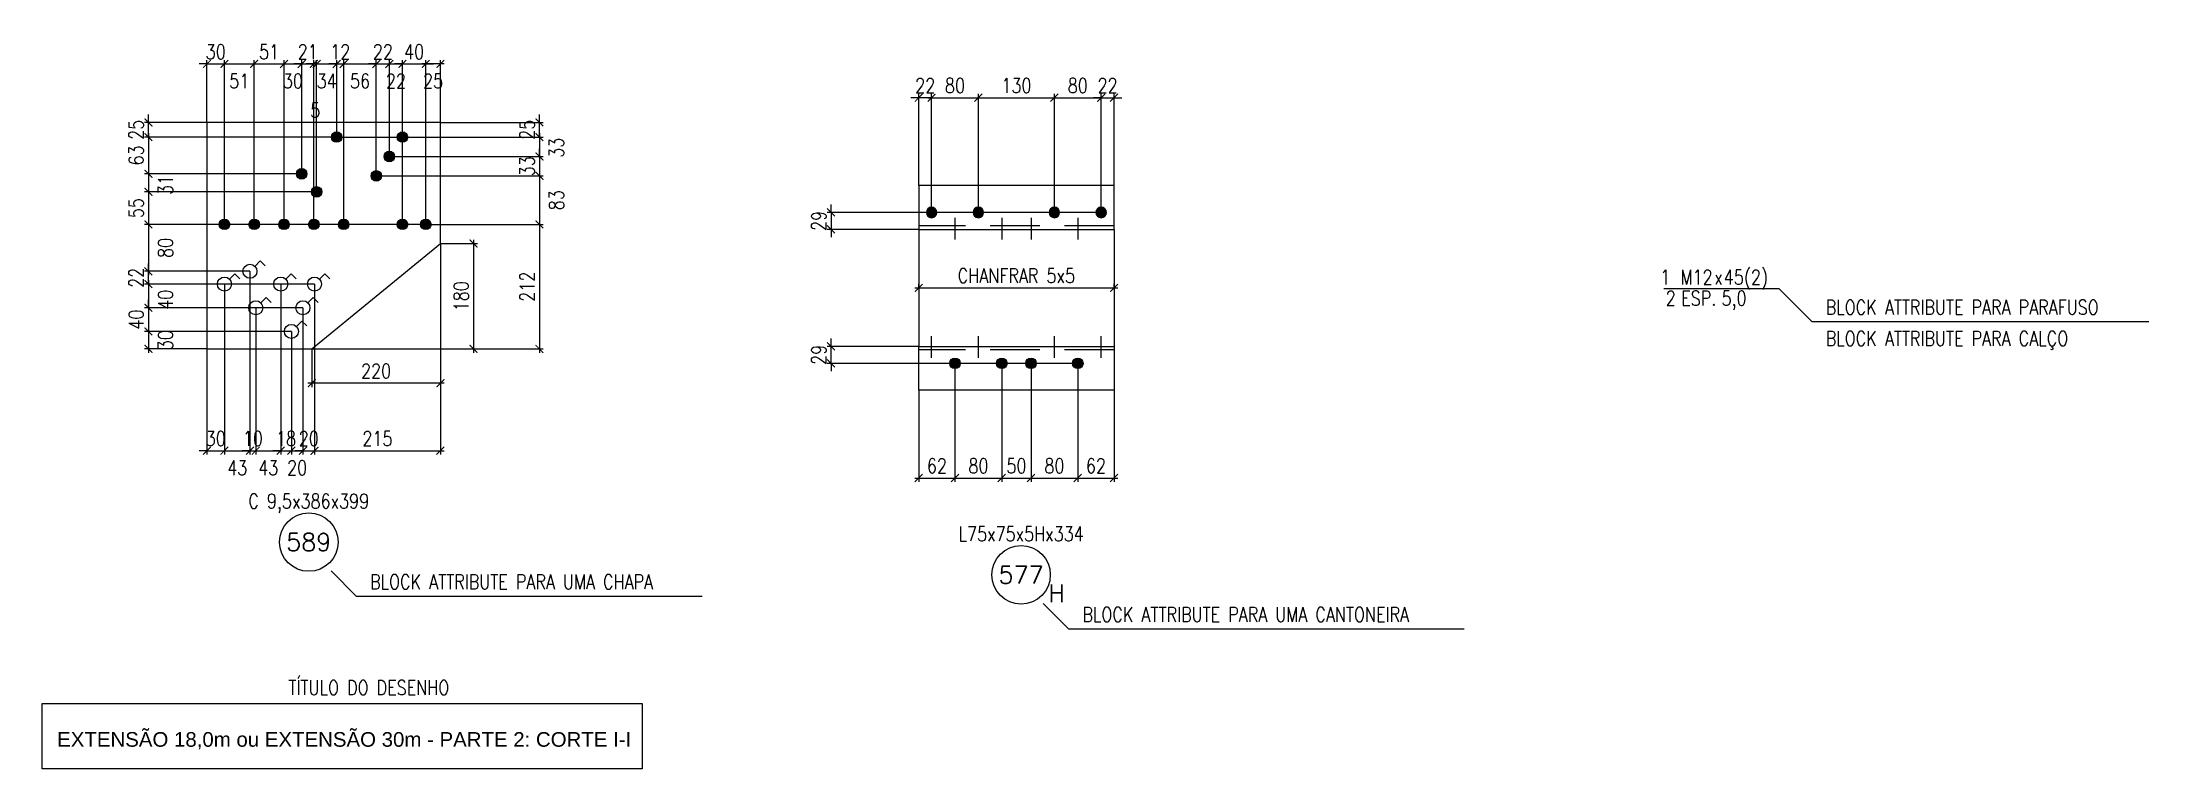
# Model space of a CAD drawing. Header units: millimetres. Extents: x 642 to 6047, y 406 to 2269.
import ezdxf
from ezdxf.enums import TextEntityAlignment as Align

# ---------------------------------------------------------------- set-up
doc = ezdxf.new("R2010")
doc.units = ezdxf.units.MM
doc.header["$LTSCALE"] = 10
doc.linetypes.add('DASHED', pattern=[19.05, 12.7, -6.35])
for name, color, linetype in [('2', 2, 'Continuous'), ('3', 3, 'Continuous'), ('4', 4, 'Continuous'), ('TEXTO', 3, 'Continuous'), ('TEXTO01', 7, 'Continuous')]:
    doc.layers.add(name, color=color, linetype=linetype)
doc.styles.add('120CL', font='arial.ttf', dxfattribs={"height": 3})
doc.styles.add('ROMANS', font='romans.shx', dxfattribs={"width": 0.8, "height": 37.5})
doc.dimstyles.new('CRG-10', dxfattribs={"dimscale": 0, "dimtxt": 37.5, "dimasz": 20, "dimexe": 10, "dimexo": 0, "dimgap": 12.5, "dimtad": 1, "dimdec": 0, "dimlfac": 0.666667, "dimzin": 0, "dimtxsty": 'ROMANS', "dimblk": 'ARCHTICK', "dimcen": 2.5, "dimdle": 10, "dimclrd": 2, "dimclre": 2, "dimclrt": 3, "dimadec": 0, "dimazin": 0, "dimtfac": 1, "dimtdec": 0, "dimtix": 1, "dimtmove": 2, "dimatfit": 3, "dimldrblk": 'ARCHTICK', "dimfxl": 0, "dimtzin": 0, "dimlwd": -1, "dimlwe": -1, "dimarcsym": 0})

msp = doc.modelspace()

# ---------------------------------------------------------------- texts
at = {"layer": '4', "style": 'ROMANS', "width": 0.8}
for s, p in [('BLOCK ATTRIBUTE PARA PARAFUSO', (5217.8, 1570.5)), ('BLOCK ATTRIBUTE PARA CALÇO', (5217.8, 1490.5)), ('BLOCK ATTRIBUTE PARA UMA CHAPA', (1483.1, 866.7)), ('BLOCK ATTRIBUTE PARA UMA CANTONEIRA', (3310.6, 782.8)), ('TÍTULO DO DESENHO', (1273.8, 595.3))]:
    msp.add_text(s, height=37.5, dxfattribs=at).set_placement(p)
at = {"layer": 'TEXTO', "style": 'ROMANS', "width": 0.8}
msp.add_text('C 9,5x386x399', height=37.5, dxfattribs=at).set_placement((1326, 1062.3), align=Align.BOTTOM_CENTER)
msp.add_text('L75x75x5Hx334', height=37.5, rotation=360, dxfattribs=at).set_placement((3153.5, 978.4), align=Align.BOTTOM_CENTER)
at = {"layer": 'TEXTO01', "color": 3, "style": '120CL'}
msp.add_text('EXTENSÃO 18,0m ou EXTENSÃO 30m - PARTE 2: CORTE I-I', height=37.5, dxfattribs=at).set_placement((680.4, 462.5))

# ---------------------------------------------------------------- blocks, each defined once
blk = doc.blocks.new('GONTIJO PERFIL')
at = {"color": 3}
blk.add_circle((0, 0), 75, dxfattribs=at)
at = {"color": 4, "style": 'ROMANS'}
blk.add_attdef('POS.', text='', height=45, dxfattribs=at).set_placement((0, 0), align=Align.MIDDLE_CENTER)
at = {"color": 4, "style": 'ROMANS', "flags": 1}
for tag, p in [('COMP.', (40.5, -36.8)), ('QUANT.', (40.5, -40.8)), ('CHA.', (40.5, -53.8)), ('PERFIL', (40.5, -28.8)), ('LARG.', (40.5, -32.8)), ('REC.', (40.5, -44.8)), ('DOB.', (40.5, -49.1)), ('CJS', (40.5, -67.3)), ('ESQ.', (40.5, -58.6)), ('DEG.', (40.5, -63.1))]:
    blk.add_attdef(tag, p, '', height=3, dxfattribs=at)
at = {"color": 4, "style": 'ROMANS'}
blk.add_attdef('H', (70.1, -70.1), '', height=45, dxfattribs=at)
blk = doc.blocks.new('PAR1')
h = blk.add_hatch(color=2)
h.dxf.hatch_style = 1
h.paths.add_polyline_path([(-9, 0, 1), (9, 0, 1)])
at = {"color": 2}
blk.add_circle((0, 0), 9, dxfattribs=at)
blk = doc.blocks.new('PAR2')
at = {"color": 2}
for p, q in [((8.5, 8.5), (17.7, 17.7)), ((17.7, 17.7), (26.2, 9.2))]:
    blk.add_line(p, q, dxfattribs=at)
blk.add_circle((0, 0), 12, dxfattribs=at)
blk = doc.blocks.new('_ArchTick')
at = {"color": 0, "linetype": 'ByBlock', "const_width": 0.15}
blk.add_lwpolyline([(-0.5, -0.5), (0.5, 0.5)], dxfattribs=at)
blk = doc.blocks.new('*D100')
at = {"layer": '2', "color": 2, "transparency": 16777216}
for p, q in [((1064.6, 2063.2), (1064.6, 2223.2)), ((1109.6, 1801.8), (1109.6, 2223.2)), ((1064.6, 2213.2), (1044.6, 2213.2)), ((1064.6, 2213.2), (1109.6, 2213.2)), ((1109.6, 2213.2), (1129.6, 2213.2))]:
    blk.add_line(p, q, dxfattribs=at)
at = {"layer": 'Defpoints', "color": 0, "transparency": 16777216}
for p in [(1109.6, 2213.2), (1064.6, 2063.2), (1109.6, 1801.8)]:
    blk.add_point(p, dxfattribs=at)
at = {"layer": '2', "color": 2, "transparency": 16777216, "xscale": 20, "yscale": 20, "zscale": 20}
blk.add_blockref('_ArchTick', (1064.6, 2213.2), dxfattribs=at)
at = {"layer": '2', "color": 2, "transparency": 16777216, "xscale": 20, "yscale": 20, "zscale": 20, "rotation": 180}
blk.add_blockref('_ArchTick', (1109.6, 2213.2), dxfattribs=at)
at = {"layer": '2', "color": 3, "transparency": 16777216, "insert": (1087.1, 2244.4), "char_height": 37.5, "attachment_point": 5, "style": 'ROMANS'}
blk.add_mtext('30', dxfattribs=at)
blk = doc.blocks.new('*D101')
at = {"layer": '2', "color": 2, "transparency": 16777216}
for p, q in [((1109.6, 1801.8), (1109.6, 2223.2)), ((1186, 1801.8), (1186, 2223.2)), ((1099.6, 2213.2), (1196, 2213.2))]:
    blk.add_line(p, q, dxfattribs=at)
at = {"layer": 'Defpoints', "color": 0, "transparency": 16777216}
for p in [(1186, 2213.2), (1109.6, 1801.8), (1186, 1801.8)]:
    blk.add_point(p, dxfattribs=at)
at = {"layer": '2', "color": 2, "transparency": 16777216, "xscale": 20, "yscale": 20, "zscale": 20, "rotation": 180}
blk.add_blockref('_ArchTick', (1109.6, 2213.2), dxfattribs=at)
at = {"layer": '2', "color": 2, "transparency": 16777216, "xscale": 20, "yscale": 20, "zscale": 20}
blk.add_blockref('_ArchTick', (1186, 2213.2), dxfattribs=at)
at = {"layer": '2', "color": 3, "transparency": 16777216, "insert": (1147.8, 2169.4), "char_height": 37.5, "attachment_point": 5, "style": 'ROMANS'}
blk.add_mtext('51', dxfattribs=at)
blk = doc.blocks.new('*D102')
at = {"layer": '2', "color": 2, "transparency": 16777216}
for p, q in [((1186, 1801.8), (1186, 2223.2)), ((1262.5, 1801.8), (1262.5, 2223.2)), ((1176, 2213.2), (1272.5, 2213.2))]:
    blk.add_line(p, q, dxfattribs=at)
at = {"layer": 'Defpoints', "color": 0, "transparency": 16777216}
for p in [(1262.5, 2213.2), (1186, 1801.8), (1262.5, 1801.8)]:
    blk.add_point(p, dxfattribs=at)
at = {"layer": '2', "color": 2, "transparency": 16777216, "xscale": 20, "yscale": 20, "zscale": 20, "rotation": 180}
blk.add_blockref('_ArchTick', (1186, 2213.2), dxfattribs=at)
at = {"layer": '2', "color": 2, "transparency": 16777216, "xscale": 20, "yscale": 20, "zscale": 20}
blk.add_blockref('_ArchTick', (1262.5, 2213.2), dxfattribs=at)
at = {"layer": '2', "color": 3, "transparency": 16777216, "insert": (1224.3, 2244.4), "char_height": 37.5, "attachment_point": 5, "style": 'ROMANS'}
blk.add_mtext('51', dxfattribs=at)
blk = doc.blocks.new('*D103')
at = {"layer": '2', "color": 2, "transparency": 16777216}
for p, q in [((1262.5, 1801.8), (1262.5, 2223.2)), ((1307.8, 1931.4), (1307.8, 2223.2)), ((1252.5, 2213.2), (1317.8, 2213.2))]:
    blk.add_line(p, q, dxfattribs=at)
at = {"layer": 'Defpoints', "color": 0, "transparency": 16777216}
for p in [(1307.8, 2213.2), (1307.8, 1931.4), (1262.5, 1801.8)]:
    blk.add_point(p, dxfattribs=at)
at = {"layer": '2', "color": 2, "transparency": 16777216, "xscale": 20, "yscale": 20, "zscale": 20, "rotation": 180}
blk.add_blockref('_ArchTick', (1262.5, 2213.2), dxfattribs=at)
at = {"layer": '2', "color": 2, "transparency": 16777216, "xscale": 20, "yscale": 20, "zscale": 20}
blk.add_blockref('_ArchTick', (1307.8, 2213.2), dxfattribs=at)
at = {"layer": '2', "color": 3, "transparency": 16777216, "insert": (1285.2, 2169.4), "char_height": 37.5, "attachment_point": 5, "style": 'ROMANS'}
blk.add_mtext('30', dxfattribs=at)
blk = doc.blocks.new('*D104')
at = {"layer": '2', "color": 2, "transparency": 16777216}
for p, q in [((1307.8, 1931.4), (1307.8, 2223.2)), ((1339, 1801.8), (1339, 2223.2)), ((1307.8, 2213.2), (1287.8, 2213.2)), ((1307.8, 2213.2), (1339, 2213.2)), ((1339, 2213.2), (1359, 2213.2))]:
    blk.add_line(p, q, dxfattribs=at)
at = {"layer": 'Defpoints', "color": 0, "transparency": 16777216}
for p in [(1339, 2213.2), (1307.8, 1931.4), (1339, 1801.8)]:
    blk.add_point(p, dxfattribs=at)
at = {"layer": '2', "color": 2, "transparency": 16777216, "xscale": 20, "yscale": 20, "zscale": 20}
blk.add_blockref('_ArchTick', (1307.8, 2213.2), dxfattribs=at)
at = {"layer": '2', "color": 2, "transparency": 16777216, "xscale": 20, "yscale": 20, "zscale": 20, "rotation": 180}
blk.add_blockref('_ArchTick', (1339, 2213.2), dxfattribs=at)
at = {"layer": '2', "color": 3, "transparency": 16777216, "insert": (1323.4, 2244.4), "char_height": 37.5, "attachment_point": 5, "style": 'ROMANS'}
blk.add_mtext('21', dxfattribs=at)
blk = doc.blocks.new('*D105')
at = {"layer": '2', "color": 2, "transparency": 16777216}
for p, q in [((1346.1, 1885.2), (1346.1, 2223.2)), ((1397.6, 2025.7), (1397.6, 2223.2)), ((1336.1, 2213.2), (1407.6, 2213.2))]:
    blk.add_line(p, q, dxfattribs=at)
at = {"layer": 'Defpoints', "color": 0, "transparency": 16777216}
for p in [(1397.6, 2213.2), (1397.6, 2025.7), (1346.1, 1885.2)]:
    blk.add_point(p, dxfattribs=at)
at = {"layer": '2', "color": 2, "transparency": 16777216, "xscale": 20, "yscale": 20, "zscale": 20, "rotation": 180}
blk.add_blockref('_ArchTick', (1346.1, 2213.2), dxfattribs=at)
at = {"layer": '2', "color": 2, "transparency": 16777216, "xscale": 20, "yscale": 20, "zscale": 20}
blk.add_blockref('_ArchTick', (1397.6, 2213.2), dxfattribs=at)
at = {"layer": '2', "color": 3, "transparency": 16777216, "insert": (1371.9, 2169.4), "char_height": 37.5, "attachment_point": 5, "style": 'ROMANS'}
blk.add_mtext('34', dxfattribs=at)
blk = doc.blocks.new('*D106')
at = {"layer": '2', "color": 2, "transparency": 16777216}
for p, q in [((1415.5, 1801.8), (1415.5, 2223.2)), ((1499.2, 1926.1), (1499.2, 2223.2)), ((1405.5, 2213.2), (1509.2, 2213.2))]:
    blk.add_line(p, q, dxfattribs=at)
at = {"layer": 'Defpoints', "color": 0, "transparency": 16777216}
for p in [(1499.2, 2213.2), (1499.2, 1926.1), (1415.5, 1801.8)]:
    blk.add_point(p, dxfattribs=at)
at = {"layer": '2', "color": 2, "transparency": 16777216, "xscale": 20, "yscale": 20, "zscale": 20, "rotation": 180}
blk.add_blockref('_ArchTick', (1415.5, 2213.2), dxfattribs=at)
at = {"layer": '2', "color": 2, "transparency": 16777216, "xscale": 20, "yscale": 20, "zscale": 20}
blk.add_blockref('_ArchTick', (1499.2, 2213.2), dxfattribs=at)
at = {"layer": '2', "color": 3, "transparency": 16777216, "insert": (1457.4, 2169.4), "char_height": 37.5, "attachment_point": 5, "style": 'ROMANS'}
blk.add_mtext('56', dxfattribs=at)
blk = doc.blocks.new('*D107')
at = {"layer": '2', "color": 2, "transparency": 16777216}
for p, q in [((1499.2, 1926.1), (1499.2, 2223.2)), ((1532.7, 1975.9), (1532.7, 2223.2)), ((1499.2, 2213.2), (1479.2, 2213.2)), ((1499.2, 2213.2), (1532.7, 2213.2)), ((1532.7, 2213.2), (1552.7, 2213.2))]:
    blk.add_line(p, q, dxfattribs=at)
at = {"layer": 'Defpoints', "color": 0, "transparency": 16777216}
for p in [(1532.7, 2213.2), (1532.7, 1975.9), (1499.2, 1926.1)]:
    blk.add_point(p, dxfattribs=at)
at = {"layer": '2', "color": 2, "transparency": 16777216, "xscale": 20, "yscale": 20, "zscale": 20}
blk.add_blockref('_ArchTick', (1499.2, 2213.2), dxfattribs=at)
at = {"layer": '2', "color": 2, "transparency": 16777216, "xscale": 20, "yscale": 20, "zscale": 20, "rotation": 180}
blk.add_blockref('_ArchTick', (1532.7, 2213.2), dxfattribs=at)
at = {"layer": '2', "color": 3, "transparency": 16777216, "insert": (1516, 2244.4), "char_height": 37.5, "attachment_point": 5, "style": 'ROMANS'}
blk.add_mtext('22', dxfattribs=at)
blk = doc.blocks.new('*D108')
at = {"layer": '2', "color": 2, "transparency": 16777216}
for p, q in [((1532.7, 1975.9), (1532.7, 2223.2)), ((1566.2, 1801.8), (1566.2, 2223.2)), ((1522.7, 2213.2), (1576.2, 2213.2))]:
    blk.add_line(p, q, dxfattribs=at)
at = {"layer": 'Defpoints', "color": 0, "transparency": 16777216}
for p in [(1566.2, 2213.2), (1532.7, 1975.9), (1566.2, 1801.8)]:
    blk.add_point(p, dxfattribs=at)
at = {"layer": '2', "color": 2, "transparency": 16777216, "xscale": 20, "yscale": 20, "zscale": 20, "rotation": 180}
blk.add_blockref('_ArchTick', (1532.7, 2213.2), dxfattribs=at)
at = {"layer": '2', "color": 2, "transparency": 16777216, "xscale": 20, "yscale": 20, "zscale": 20}
blk.add_blockref('_ArchTick', (1566.2, 2213.2), dxfattribs=at)
at = {"layer": '2', "color": 3, "transparency": 16777216, "insert": (1549.4, 2169.4), "char_height": 37.5, "attachment_point": 5, "style": 'ROMANS'}
blk.add_mtext('22', dxfattribs=at)
blk = doc.blocks.new('*D109')
at = {"layer": '2', "color": 2, "transparency": 16777216}
for p, q in [((1566.2, 1801.8), (1566.2, 2223.2)), ((1626.2, 1801.8), (1626.2, 2223.2)), ((1566.2, 2213.2), (1546.2, 2213.2)), ((1566.2, 2213.2), (1626.2, 2213.2)), ((1626.2, 2213.2), (1646.2, 2213.2))]:
    blk.add_line(p, q, dxfattribs=at)
at = {"layer": 'Defpoints', "color": 0, "transparency": 16777216}
for p in [(1626.2, 2213.2), (1566.2, 1801.8), (1626.2, 1801.8)]:
    blk.add_point(p, dxfattribs=at)
at = {"layer": '2', "color": 2, "transparency": 16777216, "xscale": 20, "yscale": 20, "zscale": 20}
blk.add_blockref('_ArchTick', (1566.2, 2213.2), dxfattribs=at)
at = {"layer": '2', "color": 2, "transparency": 16777216, "xscale": 20, "yscale": 20, "zscale": 20, "rotation": 180}
blk.add_blockref('_ArchTick', (1626.2, 2213.2), dxfattribs=at)
at = {"layer": '2', "color": 3, "transparency": 16777216, "insert": (1596.2, 2244.4), "char_height": 37.5, "attachment_point": 5, "style": 'ROMANS'}
blk.add_mtext('40', dxfattribs=at)
blk = doc.blocks.new('*D110')
at = {"layer": '2', "color": 2, "transparency": 16777216}
for p, q in [((1663.7, 2063.2), (1927.7, 2063.2)), ((1917.7, 2063.2), (1917.7, 2083.2)), ((1917.7, 2025.7), (1917.7, 2063.2)), ((1382.2, 2025.7), (1927.7, 2025.7)), ((1917.7, 2025.7), (1917.7, 2005.7))]:
    blk.add_line(p, q, dxfattribs=at)
at = {"layer": 'Defpoints', "color": 0, "transparency": 16777216}
for p in [(1663.7, 2063.2), (1917.7, 2063.2), (1382.2, 2025.7)]:
    blk.add_point(p, dxfattribs=at)
at = {"layer": '2', "color": 2, "transparency": 16777216, "xscale": 20, "yscale": 20, "zscale": 20}
for p, rotation in [((1917.7, 2063.2), 270), ((1917.7, 2025.7), 90)]:
    blk.add_blockref('_ArchTick', p, dxfattribs=dict(at, rotation=rotation))
at = {"layer": '2', "color": 3, "transparency": 16777216, "insert": (1886.4, 2044.4), "char_height": 37.5, "attachment_point": 5, "rotation": 90, "style": 'ROMANS'}
blk.add_mtext('25', dxfattribs=at)
blk = doc.blocks.new('*D111')
at = {"layer": '2', "color": 2, "transparency": 16777216}
for p, q in [((1382.2, 2025.7), (1927.7, 2025.7)), ((1917.7, 2035.7), (1917.7, 1965.9)), ((1532.7, 1975.9), (1927.7, 1975.9))]:
    blk.add_line(p, q, dxfattribs=at)
at = {"layer": 'Defpoints', "color": 0, "transparency": 16777216}
for p in [(1382.2, 2025.7), (1532.7, 1975.9), (1917.7, 1975.9)]:
    blk.add_point(p, dxfattribs=at)
at = {"layer": '2', "color": 2, "transparency": 16777216, "xscale": 20, "yscale": 20, "zscale": 20}
for p, rotation in [((1917.7, 2025.7), 90), ((1917.7, 1975.9), 270)]:
    blk.add_blockref('_ArchTick', p, dxfattribs=dict(at, rotation=rotation))
at = {"layer": '2', "color": 3, "transparency": 16777216, "insert": (1961.4, 1998.3), "char_height": 37.5, "attachment_point": 5, "rotation": 90, "style": 'ROMANS'}
blk.add_mtext('33', dxfattribs=at)
blk = doc.blocks.new('*D112')
at = {"layer": '2', "color": 2, "transparency": 16777216}
for p, q in [((1626.2, 1801.8), (1927.7, 1801.8)), ((1917.7, 1811.8), (1917.7, 1472.5)), ((1333.7, 1482.5), (1927.7, 1482.5))]:
    blk.add_line(p, q, dxfattribs=at)
at = {"layer": 'Defpoints', "color": 0, "transparency": 16777216}
for p in [(1626.2, 1801.8), (1333.7, 1482.5), (1917.7, 1482.5)]:
    blk.add_point(p, dxfattribs=at)
at = {"layer": '2', "color": 2, "transparency": 16777216, "xscale": 20, "yscale": 20, "zscale": 20}
for p, rotation in [((1917.7, 1801.8), 90), ((1917.7, 1482.5), 270)]:
    blk.add_blockref('_ArchTick', p, dxfattribs=dict(at, rotation=rotation))
at = {"layer": '2', "color": 3, "transparency": 16777216, "insert": (1886.4, 1642.1), "char_height": 37.5, "attachment_point": 5, "rotation": 90, "style": 'ROMANS'}
blk.add_mtext('212', dxfattribs=at)
blk = doc.blocks.new('*D113')
at = {"layer": '2', "color": 2, "transparency": 16777216}
for p, q in [((1064.6, 2063.2), (904.6, 2063.2)), ((914.6, 2063.2), (914.6, 2083.2)), ((914.6, 2025.7), (914.6, 2063.2)), ((1397.6, 2025.7), (904.6, 2025.7)), ((914.6, 2025.7), (914.6, 2005.7))]:
    blk.add_line(p, q, dxfattribs=at)
at = {"layer": 'Defpoints', "color": 0, "transparency": 16777216}
for p in [(914.6, 2063.2), (1064.6, 2063.2), (1397.6, 2025.7)]:
    blk.add_point(p, dxfattribs=at)
at = {"layer": '2', "color": 2, "transparency": 16777216, "xscale": 20, "yscale": 20, "zscale": 20}
for p, rotation in [((914.6, 2063.2), 270), ((914.6, 2025.7), 90)]:
    blk.add_blockref('_ArchTick', p, dxfattribs=dict(at, rotation=rotation))
at = {"layer": '2', "color": 3, "transparency": 16777216, "insert": (883.4, 2044.4), "char_height": 37.5, "attachment_point": 5, "rotation": 90, "style": 'ROMANS'}
blk.add_mtext('25', dxfattribs=at)
blk = doc.blocks.new('*D114')
at = {"layer": '2', "color": 2, "transparency": 16777216}
for p, q in [((1397.6, 2025.7), (904.6, 2025.7)), ((914.6, 2035.7), (914.6, 1921.4)), ((1307.8, 1931.4), (904.6, 1931.4))]:
    blk.add_line(p, q, dxfattribs=at)
at = {"layer": 'Defpoints', "color": 0, "transparency": 16777216}
for p in [(1397.6, 2025.7), (914.6, 1931.4), (1307.8, 1931.4)]:
    blk.add_point(p, dxfattribs=at)
at = {"layer": '2', "color": 2, "transparency": 16777216, "xscale": 20, "yscale": 20, "zscale": 20}
for p, rotation in [((914.6, 2025.7), 90), ((914.6, 1931.4), 270)]:
    blk.add_blockref('_ArchTick', p, dxfattribs=dict(at, rotation=rotation))
at = {"layer": '2', "color": 3, "transparency": 16777216, "insert": (883.4, 1978.5), "char_height": 37.5, "attachment_point": 5, "rotation": 90, "style": 'ROMANS'}
blk.add_mtext('63', dxfattribs=at)
blk = doc.blocks.new('*D115')
at = {"layer": '2', "color": 2, "transparency": 16777216}
for p, q in [((1307.8, 1931.4), (904.6, 1931.4)), ((914.6, 1941.4), (914.6, 1875.2)), ((1346.1, 1885.2), (904.6, 1885.2))]:
    blk.add_line(p, q, dxfattribs=at)
at = {"layer": 'Defpoints', "color": 0, "transparency": 16777216}
for p in [(1307.8, 1931.4), (914.6, 1885.2), (1346.1, 1885.2)]:
    blk.add_point(p, dxfattribs=at)
at = {"layer": '2', "color": 2, "transparency": 16777216, "xscale": 20, "yscale": 20, "zscale": 20}
for p, rotation in [((914.6, 1931.4), 90), ((914.6, 1885.2), 270)]:
    blk.add_blockref('_ArchTick', p, dxfattribs=dict(at, rotation=rotation))
at = {"layer": '2', "color": 3, "transparency": 16777216, "insert": (958.4, 1903.1), "char_height": 37.5, "attachment_point": 5, "rotation": 90, "style": 'ROMANS'}
blk.add_mtext('31', dxfattribs=at)
blk = doc.blocks.new('*D116')
at = {"layer": '2', "color": 2, "transparency": 16777216}
for p, q in [((914.6, 1895.2), (914.6, 1791.8)), ((1346.1, 1885.2), (904.6, 1885.2)), ((1626.2, 1801.8), (904.6, 1801.8))]:
    blk.add_line(p, q, dxfattribs=at)
at = {"layer": 'Defpoints', "color": 0, "transparency": 16777216}
for p in [(1346.1, 1885.2), (914.6, 1801.8), (1626.2, 1801.8)]:
    blk.add_point(p, dxfattribs=at)
at = {"layer": '2', "color": 2, "transparency": 16777216, "xscale": 20, "yscale": 20, "zscale": 20}
for p, rotation in [((914.6, 1885.2), 90), ((914.6, 1801.8), 270)]:
    blk.add_blockref('_ArchTick', p, dxfattribs=dict(at, rotation=rotation))
at = {"layer": '2', "color": 3, "transparency": 16777216, "insert": (883.4, 1843.5), "char_height": 37.5, "attachment_point": 5, "rotation": 90, "style": 'ROMANS'}
blk.add_mtext('55', dxfattribs=at)
blk = doc.blocks.new('*D117')
at = {"layer": '2', "color": 2, "transparency": 16777216}
for p, q in [((1340.6, 1648.8), (904.6, 1648.8)), ((914.6, 1658.8), (914.6, 1578.1)), ((1311, 1588.1), (904.6, 1588.1))]:
    blk.add_line(p, q, dxfattribs=at)
at = {"layer": 'Defpoints', "color": 0, "transparency": 16777216}
for p in [(1340.6, 1648.8), (914.6, 1588.1), (1311, 1588.1)]:
    blk.add_point(p, dxfattribs=at)
at = {"layer": '2', "color": 2, "transparency": 16777216, "xscale": 20, "yscale": 20, "zscale": 20}
for p, rotation in [((914.6, 1648.8), 90), ((914.6, 1588.1), 270)]:
    blk.add_blockref('_ArchTick', p, dxfattribs=dict(at, rotation=rotation))
at = {"layer": '2', "color": 3, "transparency": 16777216, "insert": (958.4, 1608.7), "char_height": 37.5, "attachment_point": 5, "rotation": 90, "style": 'ROMANS'}
blk.add_mtext('40', dxfattribs=at)
blk = doc.blocks.new('*D118')
at = {"layer": '2', "color": 2, "transparency": 16777216}
for p, q in [((1311, 1588.1), (904.6, 1588.1)), ((914.6, 1588.1), (914.6, 1608.1)), ((914.6, 1588.1), (914.6, 1527.5)), ((1281.3, 1527.5), (904.6, 1527.5)), ((914.6, 1527.5), (914.6, 1507.5))]:
    blk.add_line(p, q, dxfattribs=at)
at = {"layer": 'Defpoints', "color": 0, "transparency": 16777216}
for p in [(1311, 1588.1), (914.6, 1527.5), (1281.3, 1527.5)]:
    blk.add_point(p, dxfattribs=at)
at = {"layer": '2', "color": 2, "transparency": 16777216, "xscale": 20, "yscale": 20, "zscale": 20}
for p, rotation in [((914.6, 1588.1), 270), ((914.6, 1527.5), 90)]:
    blk.add_blockref('_ArchTick', p, dxfattribs=dict(at, rotation=rotation))
at = {"layer": '2', "color": 3, "transparency": 16777216, "insert": (883.4, 1557.8), "char_height": 37.5, "attachment_point": 5, "rotation": 90, "style": 'ROMANS'}
blk.add_mtext('40', dxfattribs=at)
blk = doc.blocks.new('*D119')
at = {"layer": '2', "color": 2, "transparency": 16777216}
for p, q in [((1109.6, 1648.8), (1109.6, 1211.5)), ((1064.6, 1482.5), (1064.6, 1211.5)), ((1064.6, 1221.5), (1044.6, 1221.5)), ((1064.6, 1221.5), (1109.6, 1221.5)), ((1109.6, 1221.5), (1129.6, 1221.5))]:
    blk.add_line(p, q, dxfattribs=at)
at = {"layer": 'Defpoints', "color": 0, "transparency": 16777216}
for p in [(1109.6, 1648.8), (1064.6, 1482.5), (1109.6, 1221.5)]:
    blk.add_point(p, dxfattribs=at)
at = {"layer": '2', "color": 2, "transparency": 16777216, "xscale": 20, "yscale": 20, "zscale": 20}
blk.add_blockref('_ArchTick', (1064.6, 1221.5), dxfattribs=at)
at = {"layer": '2', "color": 2, "transparency": 16777216, "xscale": 20, "yscale": 20, "zscale": 20, "rotation": 180}
blk.add_blockref('_ArchTick', (1109.6, 1221.5), dxfattribs=at)
at = {"layer": '2', "color": 3, "transparency": 16777216, "insert": (1087.1, 1252.7), "char_height": 37.5, "attachment_point": 5, "style": 'ROMANS'}
blk.add_mtext('30', dxfattribs=at)
blk = doc.blocks.new('*D120')
at = {"layer": '2', "color": 2, "transparency": 16777216}
for p, q in [((1175.1, 1681.5), (1175.1, 1211.5)), ((1109.6, 1648.8), (1109.6, 1211.5)), ((1099.6, 1221.5), (1185.1, 1221.5))]:
    blk.add_line(p, q, dxfattribs=at)
at = {"layer": 'Defpoints', "color": 0, "transparency": 16777216}
for p in [(1175.1, 1681.5), (1109.6, 1648.8), (1175.1, 1221.5)]:
    blk.add_point(p, dxfattribs=at)
at = {"layer": '2', "color": 2, "transparency": 16777216, "xscale": 20, "yscale": 20, "zscale": 20, "rotation": 180}
blk.add_blockref('_ArchTick', (1109.6, 1221.5), dxfattribs=at)
at = {"layer": '2', "color": 2, "transparency": 16777216, "xscale": 20, "yscale": 20, "zscale": 20}
blk.add_blockref('_ArchTick', (1175.1, 1221.5), dxfattribs=at)
at = {"layer": '2', "color": 3, "transparency": 16777216, "insert": (1142.4, 1177.7), "char_height": 37.5, "attachment_point": 5, "style": 'ROMANS'}
blk.add_mtext('43', dxfattribs=at)
blk = doc.blocks.new('*D121')
at = {"layer": '2', "color": 2, "transparency": 16777216}
for p, q in [((1175.1, 1681.5), (1175.1, 1211.5)), ((1190, 1588.1), (1190, 1211.5)), ((1175.1, 1221.5), (1155.1, 1221.5)), ((1175.1, 1221.5), (1190, 1221.5)), ((1190, 1221.5), (1210, 1221.5))]:
    blk.add_line(p, q, dxfattribs=at)
at = {"layer": 'Defpoints', "color": 0, "transparency": 16777216}
for p in [(1175.1, 1681.5), (1190, 1588.1), (1190, 1221.5)]:
    blk.add_point(p, dxfattribs=at)
at = {"layer": '2', "color": 2, "transparency": 16777216, "xscale": 20, "yscale": 20, "zscale": 20}
blk.add_blockref('_ArchTick', (1175.1, 1221.5), dxfattribs=at)
at = {"layer": '2', "color": 2, "transparency": 16777216, "xscale": 20, "yscale": 20, "zscale": 20, "rotation": 180}
blk.add_blockref('_ArchTick', (1190, 1221.5), dxfattribs=at)
at = {"layer": '2', "color": 3, "transparency": 16777216, "insert": (1182.6, 1252.7), "char_height": 37.5, "attachment_point": 5, "style": 'ROMANS'}
blk.add_mtext('10', dxfattribs=at)
blk = doc.blocks.new('*D122')
at = {"layer": '2', "color": 2, "transparency": 16777216}
for p, q in [((1254, 1648.8), (1254, 1211.5)), ((1190, 1588.1), (1190, 1211.5)), ((1180, 1221.5), (1264, 1221.5))]:
    blk.add_line(p, q, dxfattribs=at)
at = {"layer": 'Defpoints', "color": 0, "transparency": 16777216}
for p in [(1254, 1648.8), (1190, 1588.1), (1254, 1221.5)]:
    blk.add_point(p, dxfattribs=at)
at = {"layer": '2', "color": 2, "transparency": 16777216, "xscale": 20, "yscale": 20, "zscale": 20, "rotation": 180}
blk.add_blockref('_ArchTick', (1190, 1221.5), dxfattribs=at)
at = {"layer": '2', "color": 2, "transparency": 16777216, "xscale": 20, "yscale": 20, "zscale": 20}
blk.add_blockref('_ArchTick', (1254, 1221.5), dxfattribs=at)
at = {"layer": '2', "color": 3, "transparency": 16777216, "insert": (1222, 1177.7), "char_height": 37.5, "attachment_point": 5, "style": 'ROMANS'}
blk.add_mtext('43', dxfattribs=at)
blk = doc.blocks.new('*D123')
at = {"layer": '2', "color": 2, "transparency": 16777216}
for p, q in [((1254, 1648.8), (1254, 1211.5)), ((1281.3, 1527.5), (1281.3, 1211.5)), ((1254, 1221.5), (1234, 1221.5)), ((1254, 1221.5), (1281.3, 1221.5)), ((1281.3, 1221.5), (1301.3, 1221.5))]:
    blk.add_line(p, q, dxfattribs=at)
at = {"layer": 'Defpoints', "color": 0, "transparency": 16777216}
for p in [(1254, 1648.8), (1281.3, 1527.5), (1281.3, 1221.5)]:
    blk.add_point(p, dxfattribs=at)
at = {"layer": '2', "color": 2, "transparency": 16777216, "xscale": 20, "yscale": 20, "zscale": 20}
blk.add_blockref('_ArchTick', (1254, 1221.5), dxfattribs=at)
at = {"layer": '2', "color": 2, "transparency": 16777216, "xscale": 20, "yscale": 20, "zscale": 20, "rotation": 180}
blk.add_blockref('_ArchTick', (1281.3, 1221.5), dxfattribs=at)
at = {"layer": '2', "color": 3, "transparency": 16777216, "insert": (1267.6, 1252.7), "char_height": 37.5, "attachment_point": 5, "style": 'ROMANS'}
blk.add_mtext('18', dxfattribs=at)
blk = doc.blocks.new('*D124')
at = {"layer": '2', "color": 2, "transparency": 16777216}
for p, q in [((1311, 1588.1), (1311, 1211.5)), ((1281.3, 1527.5), (1281.3, 1211.5)), ((1271.3, 1221.5), (1321, 1221.5))]:
    blk.add_line(p, q, dxfattribs=at)
at = {"layer": 'Defpoints', "color": 0, "transparency": 16777216}
for p in [(1311, 1588.1), (1281.3, 1527.5), (1311, 1221.5)]:
    blk.add_point(p, dxfattribs=at)
at = {"layer": '2', "color": 2, "transparency": 16777216, "xscale": 20, "yscale": 20, "zscale": 20, "rotation": 180}
blk.add_blockref('_ArchTick', (1281.3, 1221.5), dxfattribs=at)
at = {"layer": '2', "color": 2, "transparency": 16777216, "xscale": 20, "yscale": 20, "zscale": 20}
blk.add_blockref('_ArchTick', (1311, 1221.5), dxfattribs=at)
at = {"layer": '2', "color": 3, "transparency": 16777216, "insert": (1296.1, 1177.7), "char_height": 37.5, "attachment_point": 5, "style": 'ROMANS'}
blk.add_mtext('20', dxfattribs=at)
blk = doc.blocks.new('*D125')
at = {"layer": '2', "color": 2, "transparency": 16777216}
for p, q in [((1340.6, 1648.8), (1340.6, 1211.5)), ((1311, 1588.1), (1311, 1211.5)), ((1311, 1221.5), (1291, 1221.5)), ((1311, 1221.5), (1340.6, 1221.5)), ((1340.6, 1221.5), (1360.6, 1221.5))]:
    blk.add_line(p, q, dxfattribs=at)
at = {"layer": 'Defpoints', "color": 0, "transparency": 16777216}
for p in [(1340.6, 1648.8), (1311, 1588.1), (1340.6, 1221.5)]:
    blk.add_point(p, dxfattribs=at)
at = {"layer": '2', "color": 2, "transparency": 16777216, "xscale": 20, "yscale": 20, "zscale": 20}
blk.add_blockref('_ArchTick', (1311, 1221.5), dxfattribs=at)
at = {"layer": '2', "color": 2, "transparency": 16777216, "xscale": 20, "yscale": 20, "zscale": 20, "rotation": 180}
blk.add_blockref('_ArchTick', (1340.6, 1221.5), dxfattribs=at)
at = {"layer": '2', "color": 3, "transparency": 16777216, "insert": (1325.8, 1252.7), "char_height": 37.5, "attachment_point": 5, "style": 'ROMANS'}
blk.add_mtext('20', dxfattribs=at)
blk = doc.blocks.new('*D126')
at = {"layer": '2', "color": 2, "transparency": 16777216}
for p, q in [((1663.7, 1752.5), (1663.7, 1211.5)), ((1340.6, 1648.8), (1340.6, 1211.5)), ((1330.6, 1221.5), (1673.7, 1221.5))]:
    blk.add_line(p, q, dxfattribs=at)
at = {"layer": 'Defpoints', "color": 0, "transparency": 16777216}
for p in [(1663.7, 1752.5), (1340.6, 1648.8), (1663.7, 1221.5)]:
    blk.add_point(p, dxfattribs=at)
at = {"layer": '2', "color": 2, "transparency": 16777216, "xscale": 20, "yscale": 20, "zscale": 20, "rotation": 180}
blk.add_blockref('_ArchTick', (1340.6, 1221.5), dxfattribs=at)
at = {"layer": '2', "color": 2, "transparency": 16777216, "xscale": 20, "yscale": 20, "zscale": 20}
blk.add_blockref('_ArchTick', (1663.7, 1221.5), dxfattribs=at)
at = {"layer": '2', "color": 3, "transparency": 16777216, "insert": (1502.2, 1252.7), "char_height": 37.5, "attachment_point": 5, "style": 'ROMANS'}
blk.add_mtext('215', dxfattribs=at)
blk = doc.blocks.new('*D127')
at = {"layer": '2', "color": 2, "transparency": 16777216}
for p, q in [((1397.6, 2025.7), (1397.6, 2223.2)), ((1415.5, 1801.8), (1415.5, 2223.2)), ((1397.6, 2213.2), (1377.6, 2213.2)), ((1397.6, 2213.2), (1415.5, 2213.2)), ((1415.5, 2213.2), (1435.5, 2213.2))]:
    blk.add_line(p, q, dxfattribs=at)
at = {"layer": 'Defpoints', "color": 0, "transparency": 16777216}
for p in [(1415.5, 2213.2), (1397.6, 2025.7), (1415.5, 1801.8)]:
    blk.add_point(p, dxfattribs=at)
at = {"layer": '2', "color": 2, "transparency": 16777216, "xscale": 20, "yscale": 20, "zscale": 20}
blk.add_blockref('_ArchTick', (1397.6, 2213.2), dxfattribs=at)
at = {"layer": '2', "color": 2, "transparency": 16777216, "xscale": 20, "yscale": 20, "zscale": 20, "rotation": 180}
blk.add_blockref('_ArchTick', (1415.5, 2213.2), dxfattribs=at)
at = {"layer": '2', "color": 3, "transparency": 16777216, "insert": (1406.6, 2244.4), "char_height": 37.5, "attachment_point": 5, "style": 'ROMANS'}
blk.add_mtext('12', dxfattribs=at)
blk = doc.blocks.new('*D128')
at = {"layer": '2', "color": 2, "transparency": 16777216}
for p, q in [((1281.3, 1527.5), (904.6, 1527.5)), ((914.6, 1537.5), (914.6, 1472.5)), ((1064.6, 1482.5), (904.6, 1482.5))]:
    blk.add_line(p, q, dxfattribs=at)
at = {"layer": 'Defpoints', "color": 0, "transparency": 16777216}
for p in [(1281.3, 1527.5), (914.6, 1482.5), (1064.6, 1482.5)]:
    blk.add_point(p, dxfattribs=at)
at = {"layer": '2', "color": 2, "transparency": 16777216, "xscale": 20, "yscale": 20, "zscale": 20}
for p, rotation in [((914.6, 1527.5), 90), ((914.6, 1482.5), 270)]:
    blk.add_blockref('_ArchTick', p, dxfattribs=dict(at, rotation=rotation))
at = {"layer": '2', "color": 3, "transparency": 16777216, "insert": (958.4, 1505), "char_height": 37.5, "attachment_point": 5, "rotation": 90, "style": 'ROMANS'}
blk.add_mtext('30', dxfattribs=at)
blk = doc.blocks.new('*D129')
at = {"layer": '2', "color": 2, "transparency": 16777216}
for p, q in [((1626.2, 1801.8), (904.6, 1801.8)), ((914.6, 1811.8), (914.6, 1671.5)), ((1175.1, 1681.5), (904.6, 1681.5))]:
    blk.add_line(p, q, dxfattribs=at)
at = {"layer": 'Defpoints', "color": 0, "transparency": 16777216}
for p in [(1626.2, 1801.8), (914.6, 1681.5), (1175.1, 1681.5)]:
    blk.add_point(p, dxfattribs=at)
at = {"layer": '2', "color": 2, "transparency": 16777216, "xscale": 20, "yscale": 20, "zscale": 20}
for p, rotation in [((914.6, 1801.8), 90), ((914.6, 1681.5), 270)]:
    blk.add_blockref('_ArchTick', p, dxfattribs=dict(at, rotation=rotation))
at = {"layer": '2', "color": 3, "transparency": 16777216, "insert": (958.4, 1741.6), "char_height": 37.5, "attachment_point": 5, "rotation": 90, "style": 'ROMANS'}
blk.add_mtext('80', dxfattribs=at)
blk = doc.blocks.new('*D130')
at = {"layer": '2', "color": 2, "transparency": 16777216}
for p, q in [((1532.7, 1975.9), (1927.7, 1975.9)), ((1917.7, 1975.9), (1917.7, 1995.9)), ((1917.7, 1975.9), (1917.7, 1926.1)), ((1499.2, 1926.1), (1927.7, 1926.1)), ((1917.7, 1926.1), (1917.7, 1906.1))]:
    blk.add_line(p, q, dxfattribs=at)
at = {"layer": 'Defpoints', "color": 0, "transparency": 16777216}
for p in [(1532.7, 1975.9), (1499.2, 1926.1), (1917.7, 1926.1)]:
    blk.add_point(p, dxfattribs=at)
at = {"layer": '2', "color": 2, "transparency": 16777216, "xscale": 20, "yscale": 20, "zscale": 20}
for p, rotation in [((1917.7, 1975.9), 270), ((1917.7, 1926.1), 90)]:
    blk.add_blockref('_ArchTick', p, dxfattribs=dict(at, rotation=rotation))
at = {"layer": '2', "color": 3, "transparency": 16777216, "insert": (1886.4, 1951), "char_height": 37.5, "attachment_point": 5, "rotation": 90, "style": 'ROMANS'}
blk.add_mtext('33', dxfattribs=at)
blk = doc.blocks.new('*D131')
at = {"layer": '2', "color": 2, "transparency": 16777216}
for p, q in [((1499.2, 1926.1), (1927.7, 1926.1)), ((1917.7, 1936.1), (1917.7, 1791.8)), ((1626.2, 1801.8), (1927.7, 1801.8))]:
    blk.add_line(p, q, dxfattribs=at)
at = {"layer": 'Defpoints', "color": 0, "transparency": 16777216}
for p in [(1499.2, 1926.1), (1626.2, 1801.8), (1917.7, 1801.8)]:
    blk.add_point(p, dxfattribs=at)
at = {"layer": '2', "color": 2, "transparency": 16777216, "xscale": 20, "yscale": 20, "zscale": 20}
for p, rotation in [((1917.7, 1926.1), 90), ((1917.7, 1801.8), 270)]:
    blk.add_blockref('_ArchTick', p, dxfattribs=dict(at, rotation=rotation))
at = {"layer": '2', "color": 3, "transparency": 16777216, "insert": (1961.4, 1863.9), "char_height": 37.5, "attachment_point": 5, "rotation": 90, "style": 'ROMANS'}
blk.add_mtext('83', dxfattribs=at)
blk = doc.blocks.new('*D132')
at = {"layer": '2', "color": 2, "transparency": 16777216}
for p, q in [((1626.2, 1801.8), (1626.2, 2223.2)), ((1663.7, 2063.2), (1663.7, 2223.2)), ((1673.7, 2213.2), (1616.2, 2213.2))]:
    blk.add_line(p, q, dxfattribs=at)
at = {"layer": 'Defpoints', "color": 0, "transparency": 16777216}
for p in [(1626.2, 2213.2), (1663.7, 2063.2), (1626.2, 1801.8)]:
    blk.add_point(p, dxfattribs=at)
at = {"layer": '2', "color": 2, "transparency": 16777216, "xscale": 20, "yscale": 20, "zscale": 20, "rotation": 180}
blk.add_blockref('_ArchTick', (1626.2, 2213.2), dxfattribs=at)
at = {"layer": '2', "color": 2, "transparency": 16777216, "xscale": 20, "yscale": 20, "zscale": 20}
blk.add_blockref('_ArchTick', (1663.7, 2213.2), dxfattribs=at)
at = {"layer": '2', "color": 3, "transparency": 16777216, "insert": (1644.9, 2169.4), "char_height": 37.5, "attachment_point": 5, "style": 'ROMANS'}
blk.add_mtext('25', dxfattribs=at)
blk = doc.blocks.new('*D133')
at = {"layer": '2', "color": 2, "transparency": 16777216}
for p, q in [((1339, 1801.8), (1339, 2223.2)), ((1346.1, 1885.2), (1346.1, 2223.2)), ((1339, 2213.2), (1319, 2213.2)), ((1339, 2213.2), (1346.1, 2213.2)), ((1346.1, 2213.2), (1366.1, 2213.2))]:
    blk.add_line(p, q, dxfattribs=at)
at = {"layer": 'Defpoints', "color": 0, "transparency": 16777216}
for p in [(1346.1, 2213.2), (1346.1, 1885.2), (1339, 1801.8)]:
    blk.add_point(p, dxfattribs=at)
at = {"layer": '2', "color": 2, "transparency": 16777216, "xscale": 20, "yscale": 20, "zscale": 20}
blk.add_blockref('_ArchTick', (1339, 2213.2), dxfattribs=at)
at = {"layer": '2', "color": 2, "transparency": 16777216, "xscale": 20, "yscale": 20, "zscale": 20, "rotation": 180}
blk.add_blockref('_ArchTick', (1346.1, 2213.2), dxfattribs=at)
at = {"layer": '2', "color": 3, "transparency": 16777216, "insert": (1342.6, 2094.4), "char_height": 37.5, "attachment_point": 5, "style": 'ROMANS'}
blk.add_mtext('5', dxfattribs=at)
blk = doc.blocks.new('*D134')
at = {"layer": '2', "color": 2, "transparency": 16777216}
for p, q in [((1175.1, 1681.5), (904.6, 1681.5)), ((914.6, 1681.5), (914.6, 1701.5)), ((914.6, 1648.8), (914.6, 1681.5)), ((1340.6, 1648.8), (904.6, 1648.8)), ((914.6, 1648.8), (914.6, 1628.8))]:
    blk.add_line(p, q, dxfattribs=at)
at = {"layer": 'Defpoints', "color": 0, "transparency": 16777216}
for p in [(914.6, 1681.5), (1175.1, 1681.5), (1340.6, 1648.8)]:
    blk.add_point(p, dxfattribs=at)
at = {"layer": '2', "color": 2, "transparency": 16777216, "xscale": 20, "yscale": 20, "zscale": 20}
for p, rotation in [((914.6, 1681.5), 270), ((914.6, 1648.8), 90)]:
    blk.add_blockref('_ArchTick', p, dxfattribs=dict(at, rotation=rotation))
at = {"layer": '2', "color": 3, "transparency": 16777216, "insert": (883.4, 1665.1), "char_height": 37.5, "attachment_point": 5, "rotation": 90, "style": 'ROMANS'}
blk.add_mtext('22', dxfattribs=at)
blk = doc.blocks.new('*D135')
at = {"layer": '2', "color": 2, "transparency": 16777216}
for p, q in [((1663.7, 1752.5), (1663.7, 1384.6)), ((1333.7, 1482.5), (1333.7, 1384.6)), ((1673.7, 1394.6), (1323.7, 1394.6))]:
    blk.add_line(p, q, dxfattribs=at)
at = {"layer": 'Defpoints', "color": 0, "transparency": 16777216}
for p in [(1663.7, 1752.5), (1333.7, 1482.5), (1333.7, 1394.6)]:
    blk.add_point(p, dxfattribs=at)
at = {"layer": '2', "color": 2, "transparency": 16777216, "xscale": 20, "yscale": 20, "zscale": 20, "rotation": 180}
blk.add_blockref('_ArchTick', (1333.7, 1394.6), dxfattribs=at)
at = {"layer": '2', "color": 2, "transparency": 16777216, "xscale": 20, "yscale": 20, "zscale": 20}
blk.add_blockref('_ArchTick', (1663.7, 1394.6), dxfattribs=at)
at = {"layer": '2', "color": 3, "transparency": 16777216, "insert": (1498.7, 1425.9), "char_height": 37.5, "attachment_point": 5, "style": 'ROMANS'}
blk.add_mtext('220', dxfattribs=at)
blk = doc.blocks.new('*D136')
at = {"layer": '2', "color": 2, "transparency": 16777216}
for p, q in [((1663.7, 1752.5), (1758.5, 1752.5)), ((1748.5, 1762.5), (1748.5, 1472.5)), ((1333.7, 1482.5), (1758.5, 1482.5))]:
    blk.add_line(p, q, dxfattribs=at)
at = {"layer": 'Defpoints', "color": 0, "transparency": 16777216}
for p in [(1663.7, 1752.5), (1333.7, 1482.5), (1748.5, 1482.5)]:
    blk.add_point(p, dxfattribs=at)
at = {"layer": '2', "color": 2, "transparency": 16777216, "xscale": 20, "yscale": 20, "zscale": 20}
for p, rotation in [((1748.5, 1752.5), 90), ((1748.5, 1482.5), 270)]:
    blk.add_blockref('_ArchTick', p, dxfattribs=dict(at, rotation=rotation))
at = {"layer": '2', "color": 3, "transparency": 16777216, "insert": (1717.2, 1617.5), "char_height": 37.5, "attachment_point": 5, "rotation": 90, "style": 'ROMANS'}
blk.add_mtext('180', dxfattribs=at)
blk = doc.blocks.new('*D151')
at = {"layer": '2', "color": 2, "transparency": 16777216}
for p, q in [((2890.9, 2126.5), (2870.9, 2126.5)), ((2890.9, 1901.5), (2890.9, 2136.5)), ((2923.9, 2126.5), (2890.9, 2126.5)), ((2923.9, 1832.5), (2923.9, 2136.5)), ((2923.9, 2126.5), (2943.9, 2126.5))]:
    blk.add_line(p, q, dxfattribs=at)
at = {"layer": 'Defpoints', "color": 0, "transparency": 16777216}
for p in [(2890.9, 2126.5), (2890.9, 1901.5), (2923.9, 1832.5)]:
    blk.add_point(p, dxfattribs=at)
at = {"layer": '2', "color": 2, "transparency": 16777216, "xscale": 20, "yscale": 20, "zscale": 20}
blk.add_blockref('_ArchTick', (2890.9, 2126.5), dxfattribs=at)
at = {"layer": '2', "color": 2, "transparency": 16777216, "xscale": 20, "yscale": 20, "zscale": 20, "rotation": 180}
blk.add_blockref('_ArchTick', (2923.9, 2126.5), dxfattribs=at)
at = {"layer": '2', "color": 3, "transparency": 16777216, "insert": (2907.4, 2157.8), "char_height": 37.5, "attachment_point": 5, "style": 'ROMANS'}
blk.add_mtext('22', dxfattribs=at)
blk = doc.blocks.new('*D152')
at = {"layer": '2', "color": 2, "transparency": 16777216}
for p, q in [((2913.9, 2126.5), (3053.9, 2126.5)), ((2923.9, 1832.5), (2923.9, 2136.5)), ((3043.9, 1832.5), (3043.9, 2136.5))]:
    blk.add_line(p, q, dxfattribs=at)
at = {"layer": 'Defpoints', "color": 0, "transparency": 16777216}
for p in [(3043.9, 2126.5), (2923.9, 1832.5), (3043.9, 1832.5)]:
    blk.add_point(p, dxfattribs=at)
at = {"layer": '2', "color": 2, "transparency": 16777216, "xscale": 20, "yscale": 20, "zscale": 20, "rotation": 180}
blk.add_blockref('_ArchTick', (2923.9, 2126.5), dxfattribs=at)
at = {"layer": '2', "color": 2, "transparency": 16777216, "xscale": 20, "yscale": 20, "zscale": 20}
blk.add_blockref('_ArchTick', (3043.9, 2126.5), dxfattribs=at)
at = {"layer": '2', "color": 3, "transparency": 16777216, "insert": (2983.9, 2157.8), "char_height": 37.5, "attachment_point": 5, "style": 'ROMANS'}
blk.add_mtext('80', dxfattribs=at)
blk = doc.blocks.new('*D153')
at = {"layer": '2', "color": 2, "transparency": 16777216}
for p, q in [((3033.9, 2126.5), (3248.9, 2126.5)), ((3043.9, 1832.5), (3043.9, 2136.5)), ((3238.9, 1832.5), (3238.9, 2136.5))]:
    blk.add_line(p, q, dxfattribs=at)
at = {"layer": 'Defpoints', "color": 0, "transparency": 16777216}
for p in [(3238.9, 2126.5), (3043.9, 1832.5), (3238.9, 1832.5)]:
    blk.add_point(p, dxfattribs=at)
at = {"layer": '2', "color": 2, "transparency": 16777216, "xscale": 20, "yscale": 20, "zscale": 20, "rotation": 180}
blk.add_blockref('_ArchTick', (3043.9, 2126.5), dxfattribs=at)
at = {"layer": '2', "color": 2, "transparency": 16777216, "xscale": 20, "yscale": 20, "zscale": 20}
blk.add_blockref('_ArchTick', (3238.9, 2126.5), dxfattribs=at)
at = {"layer": '2', "color": 3, "transparency": 16777216, "insert": (3141.4, 2157.8), "char_height": 37.5, "attachment_point": 5, "style": 'ROMANS'}
blk.add_mtext('130', dxfattribs=at)
blk = doc.blocks.new('*D154')
at = {"layer": '2', "color": 2, "transparency": 16777216}
for p, q in [((3228.9, 2126.5), (3368.9, 2126.5)), ((3238.9, 1832.5), (3238.9, 2136.5)), ((3358.9, 1832.5), (3358.9, 2136.5))]:
    blk.add_line(p, q, dxfattribs=at)
at = {"layer": 'Defpoints', "color": 0, "transparency": 16777216}
for p in [(3358.9, 2126.5), (3238.9, 1832.5), (3358.9, 1832.5)]:
    blk.add_point(p, dxfattribs=at)
at = {"layer": '2', "color": 2, "transparency": 16777216, "xscale": 20, "yscale": 20, "zscale": 20, "rotation": 180}
blk.add_blockref('_ArchTick', (3238.9, 2126.5), dxfattribs=at)
at = {"layer": '2', "color": 2, "transparency": 16777216, "xscale": 20, "yscale": 20, "zscale": 20}
blk.add_blockref('_ArchTick', (3358.9, 2126.5), dxfattribs=at)
at = {"layer": '2', "color": 3, "transparency": 16777216, "insert": (3298.9, 2157.8), "char_height": 37.5, "attachment_point": 5, "style": 'ROMANS'}
blk.add_mtext('80', dxfattribs=at)
blk = doc.blocks.new('*D155')
at = {"layer": '2', "color": 2, "transparency": 16777216}
for p, q in [((3358.9, 2126.5), (3338.9, 2126.5)), ((3358.9, 1832.5), (3358.9, 2136.5)), ((3358.9, 2126.5), (3391.9, 2126.5)), ((3391.9, 1901.5), (3391.9, 2136.5)), ((3391.9, 2126.5), (3411.9, 2126.5))]:
    blk.add_line(p, q, dxfattribs=at)
at = {"layer": 'Defpoints', "color": 0, "transparency": 16777216}
for p in [(3391.9, 2126.5), (3391.9, 1901.5), (3358.9, 1832.5)]:
    blk.add_point(p, dxfattribs=at)
at = {"layer": '2', "color": 2, "transparency": 16777216, "xscale": 20, "yscale": 20, "zscale": 20}
blk.add_blockref('_ArchTick', (3358.9, 2126.5), dxfattribs=at)
at = {"layer": '2', "color": 2, "transparency": 16777216, "xscale": 20, "yscale": 20, "zscale": 20, "rotation": 180}
blk.add_blockref('_ArchTick', (3391.9, 2126.5), dxfattribs=at)
at = {"layer": '2', "color": 3, "transparency": 16777216, "insert": (3375.4, 2157.8), "char_height": 37.5, "attachment_point": 5, "style": 'ROMANS'}
blk.add_mtext('22', dxfattribs=at)
blk = doc.blocks.new('*D156')
at = {"layer": '2', "color": 2, "transparency": 16777216}
for p, q in [((2983.9, 1445.5), (2983.9, 1141.5)), ((2890.9, 1376.5), (2890.9, 1141.5)), ((2880.9, 1151.5), (2993.9, 1151.5))]:
    blk.add_line(p, q, dxfattribs=at)
at = {"layer": 'Defpoints', "color": 0, "transparency": 16777216}
for p in [(2983.9, 1445.5), (2890.9, 1376.5), (2983.9, 1151.5)]:
    blk.add_point(p, dxfattribs=at)
at = {"layer": '2', "color": 2, "transparency": 16777216, "xscale": 20, "yscale": 20, "zscale": 20, "rotation": 180}
blk.add_blockref('_ArchTick', (2890.9, 1151.5), dxfattribs=at)
at = {"layer": '2', "color": 2, "transparency": 16777216, "xscale": 20, "yscale": 20, "zscale": 20}
blk.add_blockref('_ArchTick', (2983.9, 1151.5), dxfattribs=at)
at = {"layer": '2', "color": 3, "transparency": 16777216, "insert": (2937.4, 1182.8), "char_height": 37.5, "attachment_point": 5, "style": 'ROMANS'}
blk.add_mtext('62', dxfattribs=at)
blk = doc.blocks.new('*D157')
at = {"layer": '2', "color": 2, "transparency": 16777216}
for p, q in [((2983.9, 1445.5), (2983.9, 1141.5)), ((3103.9, 1445.5), (3103.9, 1141.5)), ((2973.9, 1151.5), (3113.9, 1151.5))]:
    blk.add_line(p, q, dxfattribs=at)
at = {"layer": 'Defpoints', "color": 0, "transparency": 16777216}
for p in [(2983.9, 1445.5), (3103.9, 1445.5), (3103.9, 1151.5)]:
    blk.add_point(p, dxfattribs=at)
at = {"layer": '2', "color": 2, "transparency": 16777216, "xscale": 20, "yscale": 20, "zscale": 20, "rotation": 180}
blk.add_blockref('_ArchTick', (2983.9, 1151.5), dxfattribs=at)
at = {"layer": '2', "color": 2, "transparency": 16777216, "xscale": 20, "yscale": 20, "zscale": 20}
blk.add_blockref('_ArchTick', (3103.9, 1151.5), dxfattribs=at)
at = {"layer": '2', "color": 3, "transparency": 16777216, "insert": (3043.9, 1182.8), "char_height": 37.5, "attachment_point": 5, "style": 'ROMANS'}
blk.add_mtext('80', dxfattribs=at)
blk = doc.blocks.new('*D158')
at = {"layer": '2', "color": 2, "transparency": 16777216}
for p, q in [((3103.9, 1445.5), (3103.9, 1141.5)), ((3178.9, 1445.5), (3178.9, 1141.5)), ((3093.9, 1151.5), (3188.9, 1151.5))]:
    blk.add_line(p, q, dxfattribs=at)
at = {"layer": 'Defpoints', "color": 0, "transparency": 16777216}
for p in [(3103.9, 1445.5), (3178.9, 1445.5), (3178.9, 1151.5)]:
    blk.add_point(p, dxfattribs=at)
at = {"layer": '2', "color": 2, "transparency": 16777216, "xscale": 20, "yscale": 20, "zscale": 20, "rotation": 180}
blk.add_blockref('_ArchTick', (3103.9, 1151.5), dxfattribs=at)
at = {"layer": '2', "color": 2, "transparency": 16777216, "xscale": 20, "yscale": 20, "zscale": 20}
blk.add_blockref('_ArchTick', (3178.9, 1151.5), dxfattribs=at)
at = {"layer": '2', "color": 3, "transparency": 16777216, "insert": (3141.4, 1182.8), "char_height": 37.5, "attachment_point": 5, "style": 'ROMANS'}
blk.add_mtext('50', dxfattribs=at)
blk = doc.blocks.new('*D159')
at = {"layer": '2', "color": 2, "transparency": 16777216}
for p, q in [((3178.9, 1445.5), (3178.9, 1141.5)), ((3298.9, 1445.5), (3298.9, 1141.5)), ((3168.9, 1151.5), (3308.9, 1151.5))]:
    blk.add_line(p, q, dxfattribs=at)
at = {"layer": 'Defpoints', "color": 0, "transparency": 16777216}
for p in [(3178.9, 1445.5), (3298.9, 1445.5), (3298.9, 1151.5)]:
    blk.add_point(p, dxfattribs=at)
at = {"layer": '2', "color": 2, "transparency": 16777216, "xscale": 20, "yscale": 20, "zscale": 20, "rotation": 180}
blk.add_blockref('_ArchTick', (3178.9, 1151.5), dxfattribs=at)
at = {"layer": '2', "color": 2, "transparency": 16777216, "xscale": 20, "yscale": 20, "zscale": 20}
blk.add_blockref('_ArchTick', (3298.9, 1151.5), dxfattribs=at)
at = {"layer": '2', "color": 3, "transparency": 16777216, "insert": (3238.9, 1182.8), "char_height": 37.5, "attachment_point": 5, "style": 'ROMANS'}
blk.add_mtext('80', dxfattribs=at)
blk = doc.blocks.new('*D160')
at = {"layer": '2', "color": 2, "transparency": 16777216}
for p, q in [((3298.9, 1445.5), (3298.9, 1141.5)), ((3391.9, 1376.5), (3391.9, 1141.5)), ((3288.9, 1151.5), (3401.9, 1151.5))]:
    blk.add_line(p, q, dxfattribs=at)
at = {"layer": 'Defpoints', "color": 0, "transparency": 16777216}
for p in [(3298.9, 1445.5), (3391.9, 1376.5), (3391.9, 1151.5)]:
    blk.add_point(p, dxfattribs=at)
at = {"layer": '2', "color": 2, "transparency": 16777216, "xscale": 20, "yscale": 20, "zscale": 20, "rotation": 180}
blk.add_blockref('_ArchTick', (3298.9, 1151.5), dxfattribs=at)
at = {"layer": '2', "color": 2, "transparency": 16777216, "xscale": 20, "yscale": 20, "zscale": 20}
blk.add_blockref('_ArchTick', (3391.9, 1151.5), dxfattribs=at)
at = {"layer": '2', "color": 3, "transparency": 16777216, "insert": (3345.4, 1182.8), "char_height": 37.5, "attachment_point": 5, "style": 'ROMANS'}
blk.add_mtext('62', dxfattribs=at)
blk = doc.blocks.new('*D161')
at = {"layer": '2', "color": 2, "transparency": 16777216}
for p, q in [((2890.9, 1489), (2655.9, 1489)), ((2665.9, 1489), (2665.9, 1509)), ((2665.9, 1445.5), (2665.9, 1489)), ((3298.9, 1445.5), (2655.9, 1445.5)), ((2665.9, 1445.5), (2665.9, 1425.5))]:
    blk.add_line(p, q, dxfattribs=at)
at = {"layer": 'Defpoints', "color": 0, "transparency": 16777216}
for p in [(2665.9, 1489), (2890.9, 1489), (3298.9, 1445.5)]:
    blk.add_point(p, dxfattribs=at)
at = {"layer": '2', "color": 2, "transparency": 16777216, "xscale": 20, "yscale": 20, "zscale": 20}
for p, rotation in [((2665.9, 1489), 270), ((2665.9, 1445.5), 90)]:
    blk.add_blockref('_ArchTick', p, dxfattribs=dict(at, rotation=rotation))
at = {"layer": '2', "color": 3, "transparency": 16777216, "insert": (2634.6, 1467.3), "char_height": 37.5, "attachment_point": 5, "rotation": 90, "style": 'ROMANS'}
blk.add_mtext('29', dxfattribs=at)
blk = doc.blocks.new('*D162')
at = {"layer": '2', "color": 2, "transparency": 16777216}
for p, q in [((2665.9, 1832.5), (2665.9, 1852.5)), ((3358.9, 1832.5), (2655.9, 1832.5)), ((2890.9, 1789), (2655.9, 1789)), ((2665.9, 1832.5), (2665.9, 1789)), ((2665.9, 1789), (2665.9, 1769))]:
    blk.add_line(p, q, dxfattribs=at)
at = {"layer": 'Defpoints', "color": 0, "transparency": 16777216}
for p in [(2665.9, 1789), (2890.9, 1789), (3358.9, 1832.5)]:
    blk.add_point(p, dxfattribs=at)
at = {"layer": '2', "color": 2, "transparency": 16777216, "xscale": 20, "yscale": 20, "zscale": 20}
for p, rotation in [((2665.9, 1832.5), 270), ((2665.9, 1789), 90)]:
    blk.add_blockref('_ArchTick', p, dxfattribs=dict(at, rotation=rotation))
at = {"layer": '2', "color": 3, "transparency": 16777216, "insert": (2634.6, 1810.8), "char_height": 37.5, "attachment_point": 5, "rotation": 90, "style": 'ROMANS'}
blk.add_mtext('29', dxfattribs=at)
blk = doc.blocks.new('*D163')
at = {"layer": '2', "color": 2, "transparency": 16777216}
for p, q in [((2880.9, 1639), (3401.9, 1639)), ((2890.9, 1639), (2890.9, 1649)), ((3391.9, 1639), (3391.9, 1649))]:
    blk.add_line(p, q, dxfattribs=at)
at = {"layer": 'Defpoints', "color": 0, "transparency": 16777216}
for p in [(2890.9, 1639), (3391.9, 1639), (3391.9, 1639)]:
    blk.add_point(p, dxfattribs=at)
at = {"layer": '2', "color": 2, "transparency": 16777216, "xscale": 20, "yscale": 20, "zscale": 20, "rotation": 180}
blk.add_blockref('_ArchTick', (2890.9, 1639), dxfattribs=at)
at = {"layer": '2', "color": 2, "transparency": 16777216, "xscale": 20, "yscale": 20, "zscale": 20}
blk.add_blockref('_ArchTick', (3391.9, 1639), dxfattribs=at)
at = {"layer": '2', "color": 3, "transparency": 16777216, "insert": (3141.4, 1670.3), "char_height": 37.5, "attachment_point": 5, "style": 'ROMANS'}
blk.add_mtext('CHANFRAR 5x5', dxfattribs=at)
blk = doc.blocks.new('CALÇO_METRICO')
at = {"color": 3, "style": 'ROMANS', "width": 0.8}
blk.add_text('ESP.', height=37.5, dxfattribs=at).set_placement((-34.5, 0))
blk.add_attdef('QUANT_UNIT', text='', height=37.5, dxfattribs=at).set_placement((-48.8, 0), align=Align.RIGHT)
blk.add_attdef('ESP', (68.9, 0), '', height=37.5, dxfattribs=at)
at = {"color": 3, "style": 'ROMANS', "width": 0.8, "flags": 1}
blk.add_attdef('QUANT_TOTAL', (-129.7, -45), '', height=37.5, dxfattribs=at)
blk.add_attdef('DIAM', text='', height=37.5, dxfattribs=at).set_placement((-34, -95), align=Align.RIGHT)
blk = doc.blocks.new('PARAF_METRICO')
at = {"color": 3, "style": 'ROMANS', "width": 0.8}
blk.add_text('x', height=37.5, dxfattribs=at).set_placement((96.9, 10))
for tag, p in [('QUANT_UNIT', (-16.1, 10)), ('DIAM', (92.6, 10))]:
    blk.add_attdef(tag, text='', height=37.5, dxfattribs=at).set_placement(p, align=Align.RIGHT)
at = {"color": 3, "style": 'ROMANS', "flags": 1}
blk.add_attdef('QUANT_TOTAL', (-76.4, -35), '', height=37.5, dxfattribs=at)
at = {"color": 3, "style": 'ROMANS', "width": 0.8}
blk.add_attdef('COMP', (121.2, 10), '', height=37.5, dxfattribs=at)

# ---------------------------------------------------------------- dimensions: what is measured, and where the dimension line sits
at = {"layer": '2'}
for base, p1, p2, override, picture, middle in [((1109.6, 2213.2), (1064.6, 2063.2), (1109.6, 1801.8), {"dimscale": 1, "dimlfac": 0.666667}, '*D100', (1087.1, 2244.4)), ((1262.5, 2213.2), (1186, 1801.8), (1262.5, 1801.8), {"dimscale": 1, "dimlfac": 0.666667}, '*D102', (1224.3, 2244.4)), ((1339, 2213.2), (1307.8, 1931.4), (1339, 1801.8), {"dimscale": 1, "dimlfac": 0.666667, "dimtmove": 2, "dimatfit": 3}, '*D104', (1323.4, 2244.4)), ((1415.5, 2213.2), (1397.6, 2025.7), (1415.5, 1801.8), {"dimscale": 1, "dimlfac": 0.666667}, '*D127', (1406.6, 2244.4)), ((1532.7, 2213.2), (1499.2, 1926.1), (1532.7, 1975.9), {"dimscale": 1, "dimlfac": 0.666667, "dimtmove": 2, "dimatfit": 3}, '*D107', (1516, 2244.4)), ((1626.2, 2213.2), (1566.2, 1801.8), (1626.2, 1801.8), {"dimscale": 1, "dimlfac": 0.666667, "dimtmove": 2, "dimatfit": 3}, '*D109', (1596.2, 2244.4)), ((2890.9, 2126.5), (2923.9, 1832.5), (2890.9, 1901.5), {"dimscale": 1}, '*D151', (2907.4, 2157.8)), ((3043.9, 2126.5), (2923.9, 1832.5), (3043.9, 1832.5), {"dimscale": 1}, '*D152', (2983.9, 2157.8)), ((3238.9, 2126.5), (3043.9, 1832.5), (3238.9, 1832.5), {"dimscale": 1}, '*D153', (3141.4, 2157.8)), ((3358.9, 2126.5), (3238.9, 1832.5), (3358.9, 1832.5), {"dimscale": 1}, '*D154', (3298.9, 2157.8)), ((3391.9, 2126.5), (3358.9, 1832.5), (3391.9, 1901.5), {"dimscale": 1}, '*D155', (3375.4, 2157.8)), ((1333.7, 1394.6), (1663.7, 1752.5), (1333.7, 1482.5), {"dimscale": 1}, '*D135', (1498.7, 1425.9)), ((1663.7, 1221.5), (1340.6, 1648.8), (1663.7, 1752.5), {"dimscale": 1, "dimlfac": 0.666667}, '*D126', (1502.2, 1252.7)), ((1190, 1221.5), (1175.1, 1681.5), (1190, 1588.1), {"dimscale": 1, "dimlfac": 0.666667}, '*D121', (1182.6, 1252.7)), ((1109.6, 1221.5), (1064.6, 1482.5), (1109.6, 1648.8), {"dimscale": 1, "dimlfac": 0.666667}, '*D119', (1087.1, 1252.7)), ((1281.3, 1221.5), (1254, 1648.8), (1281.3, 1527.5), {"dimscale": 1, "dimlfac": 0.666667}, '*D123', (1267.6, 1252.7)), ((1340.6, 1221.5), (1311, 1588.1), (1340.6, 1648.8), {"dimscale": 1, "dimlfac": 0.666667}, '*D125', (1325.8, 1252.7)), ((2983.9, 1151.5), (2890.9, 1376.5), (2983.9, 1445.5), {"dimscale": 1}, '*D156', (2937.4, 1182.8)), ((3103.9, 1151.5), (2983.9, 1445.5), (3103.9, 1445.5), {"dimscale": 1}, '*D157', (3043.9, 1182.8)), ((3178.9, 1151.5), (3103.9, 1445.5), (3178.9, 1445.5), {"dimscale": 1}, '*D158', (3141.4, 1182.8)), ((3298.9, 1151.5), (3178.9, 1445.5), (3298.9, 1445.5), {"dimscale": 1}, '*D159', (3238.9, 1182.8)), ((3391.9, 1151.5), (3298.9, 1445.5), (3391.9, 1376.5), {"dimscale": 1}, '*D160', (3345.4, 1182.8))]:
    dim = msp.add_linear_dim(base=base, p1=p1, p2=p2, dimstyle='CRG-10', override=override, dxfattribs=at)
    dim.commit()
    dim.dimension.update_dxf_attribs({"geometry": picture, "text_midpoint": middle})
for base, p1, p2, override, picture, middle in [((1186, 2213.2), (1109.6, 1801.8), (1186, 1801.8), {"dimscale": 1, "dimlfac": 0.666667, "dimtmove": 2, "dimatfit": 3}, '*D101', (1147.8, 2169.4)), ((1307.8, 2213.2), (1262.5, 1801.8), (1307.8, 1931.4), {"dimscale": 1, "dimlfac": 0.666667, "dimtmove": 2, "dimatfit": 3}, '*D103', (1285.2, 2169.4)), ((1346.1, 2213.2), (1339, 1801.8), (1346.1, 1885.2), {"dimscale": 1, "dimlfac": 0.666667}, '*D133', (1342.6, 2094.4)), ((1397.6, 2213.2), (1346.1, 1885.2), (1397.6, 2025.7), {"dimscale": 1, "dimlfac": 0.666667, "dimtmove": 2, "dimatfit": 3}, '*D105', (1371.9, 2169.4)), ((1499.2, 2213.2), (1415.5, 1801.8), (1499.2, 1926.1), {"dimscale": 1, "dimlfac": 0.666667, "dimtmove": 2, "dimatfit": 3}, '*D106', (1457.4, 2169.4)), ((1566.2, 2213.2), (1532.7, 1975.9), (1566.2, 1801.8), {"dimscale": 1, "dimlfac": 0.666667, "dimtmove": 2, "dimatfit": 3}, '*D108', (1549.4, 2169.4)), ((1626.2, 2213.2), (1663.7, 2063.2), (1626.2, 1801.8), {"dimscale": 1, "dimlfac": 0.666667}, '*D132', (1644.9, 2169.4)), ((1254, 1221.5), (1190, 1588.1), (1254, 1648.8), {"dimscale": 1, "dimlfac": 0.666667}, '*D122', (1222, 1177.7)), ((1311, 1221.5), (1281.3, 1527.5), (1311, 1588.1), {"dimscale": 1, "dimlfac": 0.666667}, '*D124', (1296.1, 1177.7))]:
    dim = msp.add_linear_dim(base=base, p1=p1, p2=p2, dimstyle='CRG-10', override=override, dxfattribs=at)
    dim.commit()
    dim.dimension.update_dxf_attribs({"geometry": picture, "text_midpoint": middle, "dimtype": 160})
for base, p1, p2, override, picture, middle in [((914.6, 2063.2), (1397.6, 2025.7), (1064.6, 2063.2), {"dimscale": 1, "dimlfac": 0.666667, "dimtmove": 2, "dimatfit": 3}, '*D113', (883.4, 2044.4)), ((1917.7, 2063.2), (1382.2, 2025.7), (1663.7, 2063.2), {"dimscale": 1, "dimlfac": 0.666667}, '*D110', (1886.4, 2044.4)), ((914.6, 1931.4), (1397.6, 2025.7), (1307.8, 1931.4), {"dimscale": 1, "dimlfac": 0.666667}, '*D114', (883.4, 1978.5)), ((1917.7, 1926.1), (1532.7, 1975.9), (1499.2, 1926.1), {"dimscale": 1, "dimlfac": 0.666667}, '*D130', (1886.4, 1951)), ((2665.9, 1789), (3358.9, 1832.5), (2890.9, 1789), {"dimscale": 1}, '*D162', (2634.6, 1810.8)), ((1748.5, 1482.5), (1663.7, 1752.5), (1333.7, 1482.5), {"dimscale": 1}, '*D136', (1717.2, 1617.5)), ((914.6, 1681.5), (1340.6, 1648.8), (1175.1, 1681.5), {"dimscale": 1, "dimlfac": 0.666667}, '*D134', (883.4, 1665.1)), ((914.6, 1527.5), (1311, 1588.1), (1281.3, 1527.5), {"dimscale": 1, "dimlfac": 0.666667}, '*D118', (883.4, 1557.8)), ((2665.9, 1489), (3298.9, 1445.5), (2890.9, 1489), {"dimscale": 1}, '*D161', (2634.6, 1467.3))]:
    dim = msp.add_linear_dim(base=base, p1=p1, p2=p2, angle=90, dimstyle='CRG-10', override=override, dxfattribs=at)
    dim.commit()
    dim.dimension.update_dxf_attribs({"geometry": picture, "text_midpoint": middle})
for base, p1, p2, picture, middle in [((1917.7, 1975.9), (1382.2, 2025.7), (1532.7, 1975.9), '*D111', (1961.4, 1998.3)), ((914.6, 1885.2), (1307.8, 1931.4), (1346.1, 1885.2), '*D115', (958.4, 1903.1)), ((1917.7, 1801.8), (1499.2, 1926.1), (1626.2, 1801.8), '*D131', (1961.4, 1863.9)), ((914.6, 1681.5), (1626.2, 1801.8), (1175.1, 1681.5), '*D129', (958.4, 1741.6)), ((914.6, 1588.1), (1340.6, 1648.8), (1311, 1588.1), '*D117', (958.4, 1608.7)), ((914.6, 1482.5), (1281.3, 1527.5), (1064.6, 1482.5), '*D128', (958.4, 1505))]:
    dim = msp.add_linear_dim(base=base, p1=p1, p2=p2, angle=90, dimstyle='CRG-10', override={"dimscale": 1, "dimlfac": 0.666667}, dxfattribs=at)
    dim.commit()
    dim.dimension.update_dxf_attribs({"geometry": picture, "text_midpoint": middle, "dimtype": 160})
for base, p1, p2, text, picture, middle in [((914.6, 1801.8), (1346.1, 1885.2), (1626.2, 1801.8), '55', '*D116', (883.4, 1843.5)), ((1917.7, 1482.5), (1626.2, 1801.8), (1333.7, 1482.5), '212', '*D112', (1886.4, 1642.1))]:
    dim = msp.add_linear_dim(base=base, p1=p1, p2=p2, angle=90, text=text, dimstyle='CRG-10', override={"dimscale": 1, "dimlfac": 0.666667}, dxfattribs=at)
    dim.commit()
    dim.dimension.update_dxf_attribs({"geometry": picture, "text_midpoint": middle})
dim = msp.add_linear_dim(base=(1175.1, 1221.5), p1=(1109.6, 1648.8), p2=(1175.1, 1681.5), text='43', dimstyle='CRG-10', override={"dimscale": 1, "dimlfac": 0.666667}, dxfattribs=at)
dim.commit()
dim.dimension.update_dxf_attribs({"geometry": '*D120', "text_midpoint": (1142.4, 1177.7), "dimtype": 160})
dim = msp.add_linear_dim(base=(3391.9, 1639), p1=(2890.9, 1639), p2=(3391.9, 1639), text='CHANFRAR 5x5', dimstyle='CRG-10', override={"dimscale": 1}, dxfattribs=at)
dim.commit()
dim.dimension.update_dxf_attribs({"geometry": '*D163', "text_midpoint": (3141.4, 1670.3)})

# ---------------------------------------------------------------- linework, layer by layer
at = {"layer": '2'}
for p, q in [((2890.9, 1789), (2890.9, 1489)), ((3391.9, 1789), (3391.9, 1489)), ((4802.6, 1637.6), (5097.7, 1637.6)), ((5183.4, 1551.9), (5097.7, 1637.6)), ((6046.9, 1551.9), (5183.4, 1551.9)), ((1448.7, 848), (1383, 913.7)), ((2335.2, 848), (1448.7, 848)), ((3276.2, 764.1), (3210.5, 829.8)), ((4290.3, 764.1), (3276.2, 764.1))]:
    msp.add_line(p, q, dxfattribs=at)
at = {"layer": '2', "linetype": 'DASHED'}
for points in [[(3391.9, 1798), (2890.9, 1798)], [(3391.9, 1480), (2890.9, 1480)]]:
    msp.add_lwpolyline(points, dxfattribs=at)
at = {"layer": '3'}
for points in [[(3391.9, 1789), (3391.9, 1901.5), (2890.9, 1901.5), (2890.9, 1789)], [(3391.9, 1489), (3391.9, 1376.5), (2890.9, 1376.5), (2890.9, 1489)]]:
    msp.add_lwpolyline(points, close=True, dxfattribs=at)
at = {"layer": '4'}
for p, q in [((2983.9, 1818.7), (2983.9, 1762.7)), ((3103.9, 1818.7), (3103.9, 1762.7)), ((3178.9, 1818.7), (3178.9, 1762.7)), ((3298.9, 1818.7), (3298.9, 1762.7)), ((2923.9, 1459.3), (2923.9, 1515.3)), ((3043.9, 1459.3), (3043.9, 1515.3)), ((3238.9, 1459.3), (3238.9, 1515.3)), ((3358.9, 1459.3), (3358.9, 1515.3))]:
    msp.add_line(p, q, dxfattribs=at)
for points in [[(1064.6, 2063.2), (1064.6, 1482.5), (1333.7, 1482.5), (1663.7, 1752.5), (1663.7, 2063.2)], [(641.9, 573.3), (2181.5, 573.3), (2181.5, 405.9), (641.9, 405.9)]]:
    msp.add_lwpolyline(points, close=True, dxfattribs=at)

# ---------------------------------------------------------------- block references
at = {"layer": '2', "xscale": 1.5, "yscale": 1.5, "zscale": 1.5}
for p in [(1397.6, 2025.7), (1307.8, 1931.4), (1346.1, 1885.2), (1109.6, 1801.8), (1186, 1801.8), (1262.5, 1801.8), (1339, 1801.8), (1415.5, 1801.8), (1566.2, 1801.8), (1626.2, 1801.8), (2983.9, 1445.5), (3103.9, 1445.5), (3178.9, 1445.5), (3298.9, 1445.5)]:
    msp.add_blockref('PAR1', p, dxfattribs=at)
at = {"layer": '2', "yscale": 1.5, "zscale": 1.5}
for p, xscale, rotation in [((1566.2, 2025.7), 1.5, 56.0675641041063), ((1532.7, 1975.9), 1.5, 56.0675641041063), ((1499.2, 1926.1), 1.5, 56.0675641041063), ((2923.9, 1832.5), -1.5, 180), ((3043.9, 1832.5), -1.5, 180), ((3238.9, 1832.5), -1.5, 180), ((3358.9, 1832.5), -1.5, 180)]:
    msp.add_blockref('PAR1', p, dxfattribs=dict(at, xscale=xscale, rotation=rotation))
at = {"layer": '2'}
for name, p, values in [('PARAF_METRICO', (4835.1, 1637.6), {'QUANT_UNIT': '1', 'DIAM': 'M12', 'COMP': '45(2)'}), ('CALÇO_METRICO', (4881.7, 1593.6), {'QUANT_UNIT': '2', 'ESP': '5,0'})]:
    msp.add_blockref(name, p, dxfattribs=at).add_auto_attribs(values)
at = {"layer": '3', "xscale": 1.5, "yscale": 1.5, "zscale": 1.5}
for p in [(1175.1, 1681.5), (1109.6, 1648.8), (1254, 1648.8), (1340.6, 1648.8), (1190, 1588.1), (1311, 1588.1), (1281.3, 1527.5)]:
    msp.add_blockref('PAR2', p, dxfattribs=at)
at = {"layer": 'TEXTO'}
for p, values in [((1326, 987.3), {'POS.': '589'}), ((3153.5, 903.4), {'POS.': '577', 'H': 'H'})]:
    msp.add_blockref('GONTIJO PERFIL', p, dxfattribs=at).add_auto_attribs(values)

msp.set_redraw_order([(e.dxf.handle, doc.entitydb.next_handle()) for e in msp.query("TEXT MTEXT ATTDEF DIMENSION ARC_DIMENSION")])  # texts and dimensions are drawn at this point

doc.saveas('drawing.dxf')
